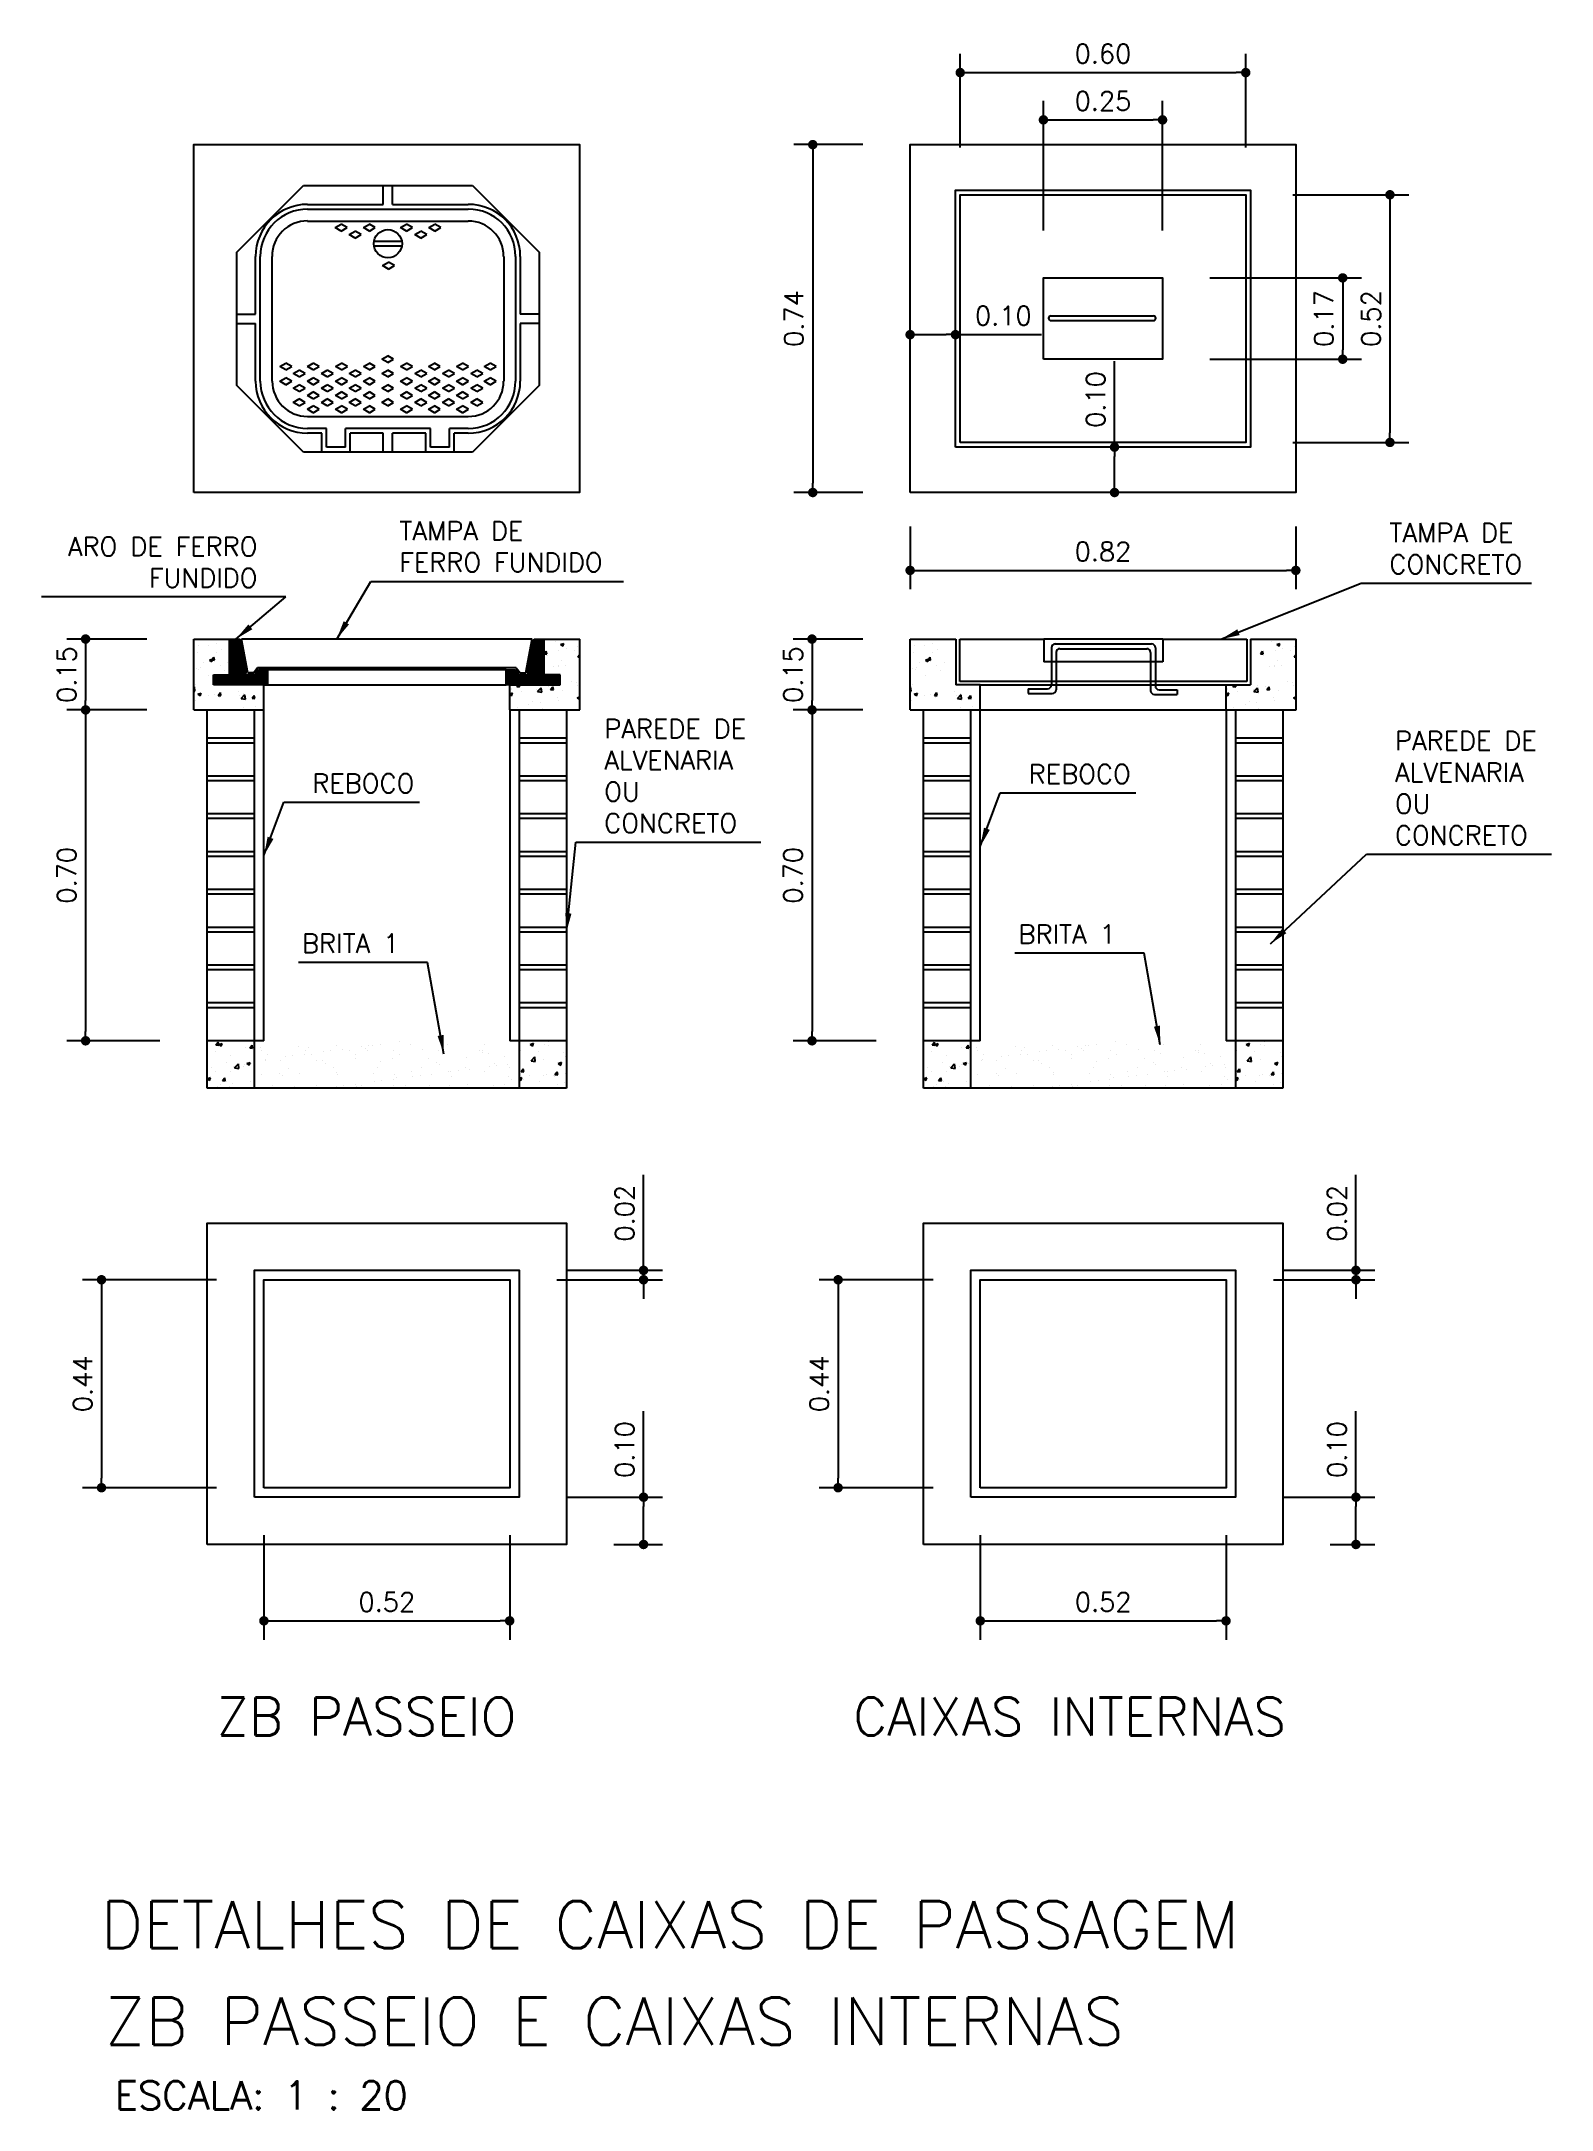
# Model space of a CAD drawing. Extents: x 0.8 to 8.8, y -11.2 to -0.2.
import ezdxf

# ---------------------------------------------------------------- set-up
doc = ezdxf.new("R2010")
doc.units = 0
doc.header["$LTSCALE"] = 0.5
doc.header["$MEASUREMENT"] = 0
doc.layers.get('0').update_dxf_attribs({"linetype": 'CONTINUOUS'})
doc.layers.get('DEFPOINTS').update_dxf_attribs({"linetype": 'CONTINUOUS'})
doc.layers.add('DETALHES', color=4, linetype='CONTINUOUS')
doc.styles.add('ROMANS', font='romans')
doc.dimstyles.new('LINEAR', dxfattribs={"dimtxt": 0.1, "dimasz": 0.05, "dimexe": 0.1, "dimexo": 0.25, "dimgap": 0.05, "dimtad": 1, "dimlfac": 0.4, "dimzin": 1, "dimtxsty": 'ROMANS', "dimblk": 'DOT', "dimblk1": 'DOT', "dimblk2": 'DOT', "dimsah": 1, "dimcen": 0, "dimdle": 5, "dimclrd": 1, "dimclre": 1, "dimclrt": 3, "dimazin": 3, "dimtfac": 1, "dimtdec": 4, "dimtmove": 0, "dimatfit": 3, "dimtolj": 1, "dimtzin": 1})
doc.dimstyles.new('TEXTO', dxfattribs={"dimtxt": 0.1, "dimasz": 0.1, "dimexe": 0.1, "dimexo": 0.25, "dimgap": 0.05, "dimtad": 1, "dimlfac": 0.4, "dimzin": 1, "dimtxsty": 'ROMANS', "dimblk": 'DOT', "dimcen": 0, "dimdle": 5, "dimclrd": 1, "dimclre": 1, "dimclrt": 3, "dimazin": 3, "dimtfac": 1, "dimtdec": 4, "dimtmove": 0, "dimatfit": 3, "dimtolj": 1, "dimtzin": 1})

msp = doc.modelspace()

# ---------------------------------------------------------------- texts
at = {"layer": 'DETALHES', "color": 4, "style": 'ROMANS'}
for s, height, p in [('ZB PASSEIO', 0.2, (1.734, -9.173)), ('CAIXAS INTERNAS', 0.2, (5.101, -9.173)), ('ESCALA: 1 : 20', 0.15, (1.196, -11.152))]:
    msp.add_text(s, height=height, dxfattribs=at).set_placement(p)
at = {"layer": 'DETALHES', "color": 6, "style": 'ROMANS'}
for s, p in [('DETALHES DE CAIXAS DE PASSAGEM', (1.121, -10.299)), ('ZB PASSEIO E CAIXAS INTERNAS', (1.143, -10.81))]:
    msp.add_text(s, height=0.25, dxfattribs=at).set_placement(p)
at = {"layer": 'DETALHES', "color": 3, "char_height": 0.1, "style": 'ROMANS'}
for s, insert, attachment_point in [('\\A1;ARO DE FERRO\\PFUNDIDO', (1.95, -2.968), 6), ('\\A1;TAMPA DE \\PFERRO FUNDIDO', (2.7, -2.885), 4), ('\\A1;TAMPA DE \\PCONCRETO', (7.937, -2.895), 4), ('\\A1;PAREDE DE \\PALVENARIA \\POU \\PCONCRETO', (3.784, -4.098), 4), ('\\A1;PAREDE DE \\PALVENARIA \\POU \\PCONCRETO', (7.966, -4.162), 4), ('\\A1;REBOCO', (6.029, -4.088), 4), ('\\A1;REBOCO', (2.24, -4.137), 4), ('\\A1;BRITA 1', (6.489, -4.935), 6), ('\\A1;BRITA 1', (2.7, -4.984), 6)]:
    msp.add_mtext(s, dxfattribs=dict(at, insert=insert, attachment_point=attachment_point))

# ---------------------------------------------------------------- blocks, each defined once
blk = doc.blocks.new('*X1')
at = {"color": 0}
for p, q in [((1235.3697, 1539.0651), (1235.3697, 1539.0651)), ((1235.4483, 1539.0661), (1235.4483, 1539.0661)), ((1235.5177, 1539.0661), (1235.5177, 1539.0661)), ((1235.525, 1539.0657), (1235.525, 1539.0657)), ((1235.5421, 1539.0693), (1235.5421, 1539.0693)), ((1235.5829, 1539.0747), (1235.5829, 1539.0747)), ((1235.606, 1539.0686), (1235.606, 1539.0686)), ((1235.6846, 1539.0696), (1235.6846, 1539.0696)), ((1235.7613, 1539.0692), (1235.7613, 1539.0692)), ((1235.2887, 1539.0621), (1235.2887, 1539.0621)), ((1235.2903, 1539.0559), (1235.2903, 1539.0559)), ((1235.2996, 1539.0353), (1235.2996, 1539.0353)), ((1235.2999, 1539.0374), (1235.2999, 1539.0374)), ((1235.3029, 1539.0478), (1235.3029, 1539.0478)), ((1235.3311, 1539.0354), (1235.3311, 1539.0354)), ((1235.3406, 1539.0428), (1235.3406, 1539.0428)), ((1235.3562, 1539.0449), (1235.3562, 1539.0449)), ((1235.3806, 1539.0481), (1235.3806, 1539.0481)), ((1235.3837, 1539.0561), (1235.3837, 1539.0561)), ((1235.3898, 1539.0616), (1235.3898, 1539.0616)), ((1235.3963, 1539.048), (1235.3963, 1539.048)), ((1235.4078, 1539.035), (1235.4078, 1539.035)), ((1235.4196, 1539.0343), (1235.4196, 1539.0343)), ((1235.4214, 1539.0534), (1235.4214, 1539.0534)), ((1235.4251, 1539.0292), (1235.4251, 1539.0292)), ((1235.437, 1539.0555), (1235.437, 1539.0555)), ((1235.4614, 1539.0587), (1235.4614, 1539.0587)), ((1235.4771, 1539.0562), (1235.4771, 1539.0562)), ((1235.4888, 1539.0379), (1235.4888, 1539.0379)), ((1235.4898, 1539.0482), (1235.4898, 1539.0482)), ((1235.5021, 1539.0641), (1235.5021, 1539.0641)), ((1235.5098, 1539.0606), (1235.5098, 1539.0606)), ((1235.5153, 1539.0555), (1235.5153, 1539.0555)), ((1235.5414, 1539.0316), (1235.5414, 1539.0316)), ((1235.5674, 1539.0389), (1235.5674, 1539.0389)), ((1235.5705, 1539.0564), (1235.5705, 1539.0564)), ((1235.5832, 1539.0483), (1235.5832, 1539.0483)), ((1235.6316, 1539.0579), (1235.6316, 1539.0579)), ((1235.6441, 1539.0386), (1235.6441, 1539.0386)), ((1235.6615, 1539.0306), (1235.6615, 1539.0306)), ((1235.664, 1539.0566), (1235.664, 1539.0566)), ((1235.667, 1539.0255), (1235.667, 1539.0255)), ((1235.6766, 1539.0485), (1235.6766, 1539.0485)), ((1235.7251, 1539.0415), (1235.7251, 1539.0415)), ((1235.7517, 1539.0569), (1235.7517, 1539.0569)), ((1235.7572, 1539.0518), (1235.7572, 1539.0518)), ((1235.7574, 1539.0567), (1235.7574, 1539.0567)), ((1235.77, 1539.0487), (1235.77, 1539.0487)), ((1235.772, 1539.0219), (1235.772, 1539.0219)), ((1235.7833, 1539.0279), (1235.7833, 1539.0279)), ((1235.7877, 1539.024), (1235.7877, 1539.024)), ((1235.8037, 1539.0425), (1235.8037, 1539.0425)), ((1235.812, 1539.0272), (1235.812, 1539.0272)), ((1235.2906, 1539.0043), (1235.2906, 1539.0043)), ((1235.3145, 1538.9808), (1235.3145, 1538.9808)), ((1235.3294, 1539.0079), (1235.3294, 1539.0079)), ((1235.333, 1538.9776), (1235.333, 1538.9776)), ((1235.335, 1539.0029), (1235.335, 1539.0029)), ((1235.3485, 1539.0188), (1235.3485, 1539.0188)), ((1235.3611, 1538.979), (1235.3611, 1538.979)), ((1235.3716, 1539.0073), (1235.3716, 1539.0073)), ((1235.4079, 1538.9809), (1235.4079, 1538.9809)), ((1235.4097, 1538.9772), (1235.4097, 1538.9772)), ((1235.4419, 1539.019), (1235.4419, 1539.019)), ((1235.449, 1538.9794), (1235.449, 1538.9794)), ((1235.4502, 1539.0083), (1235.4502, 1539.0083)), ((1235.4512, 1539.0053), (1235.4512, 1539.0053)), ((1235.4646, 1538.9814), (1235.4646, 1538.9814)), ((1235.4811, 1538.9779), (1235.4811, 1538.9779)), ((1235.489, 1538.9847), (1235.489, 1538.9847)), ((1235.4907, 1538.9801), (1235.4907, 1538.9801)), ((1235.5013, 1538.9811), (1235.5013, 1538.9811)), ((1235.5269, 1539.0079), (1235.5269, 1539.0079)), ((1235.5298, 1538.99), (1235.5298, 1538.99)), ((1235.5353, 1539.0191), (1235.5353, 1539.0191)), ((1235.5454, 1538.9921), (1235.5454, 1538.9921)), ((1235.5693, 1538.9811), (1235.5693, 1538.9811)), ((1235.5698, 1538.9953), (1235.5698, 1538.9953)), ((1235.5713, 1539.0043), (1235.5713, 1539.0043)), ((1235.5768, 1538.9992), (1235.5768, 1538.9992)), ((1235.5948, 1538.9813), (1235.5948, 1538.9813)), ((1235.6079, 1539.0108), (1235.6079, 1539.0108)), ((1235.6105, 1539.0007), (1235.6105, 1539.0007)), ((1235.6261, 1539.0027), (1235.6261, 1539.0027)), ((1235.6287, 1539.0193), (1235.6287, 1539.0193)), ((1235.646, 1538.9808), (1235.646, 1538.9808)), ((1235.6505, 1539.0059), (1235.6505, 1539.0059)), ((1235.6865, 1539.0118), (1235.6865, 1539.0118)), ((1235.6882, 1538.9814), (1235.6882, 1538.9814)), ((1235.6913, 1539.0113), (1235.6913, 1539.0113)), ((1235.6931, 1539.0016), (1235.6931, 1539.0016)), ((1235.7069, 1539.0133), (1235.7069, 1539.0133)), ((1235.7222, 1539.0195), (1235.7222, 1539.0195)), ((1235.727, 1538.9837), (1235.727, 1538.9837)), ((1235.7313, 1539.0166), (1235.7313, 1539.0166)), ((1235.7632, 1539.0114), (1235.7632, 1539.0114)), ((1235.7816, 1538.9816), (1235.7816, 1538.9816)), ((1235.8055, 1538.9847), (1235.8055, 1538.9847)), ((1235.8131, 1539.0006), (1235.8131, 1539.0006)), ((1235.8156, 1539.0197), (1235.8156, 1539.0197)), ((1235.8187, 1538.9955), (1235.8187, 1538.9955))]:
    blk.add_line(p, q, dxfattribs=at)
blk = doc.blocks.new('*X0')
at = {"color": 0}
for p, q in [((1235.1544, 1539.8969), (1235.1544, 1539.8969)), ((1235.1566, 1539.9122), (1235.1566, 1539.9122)), ((1235.1775, 1539.9129), (1235.1775, 1539.9129)), ((1235.1945, 1539.9172), (1235.1945, 1539.9172)), ((1235.1953, 1539.8987), (1235.1953, 1539.8987)), ((1235.2049, 1539.9033), (1235.2049, 1539.9033)), ((1235.8887, 1539.8955), (1235.8931, 1539.9007)), ((1235.8943, 1539.8944), (1235.8931, 1539.9007)), ((1235.9124, 1539.9209), (1235.9124, 1539.9209)), ((1235.9197, 1539.9018), (1235.9197, 1539.9018)), ((1235.9231, 1539.9145), (1235.9301, 1539.9172)), ((1235.9231, 1539.9145), (1235.9281, 1539.9111)), ((1235.9281, 1539.9111), (1235.9301, 1539.9171)), ((1235.9351, 1539.9068), (1235.9351, 1539.9068)), ((1235.9532, 1539.9022), (1235.9532, 1539.9022)), ((1235.9601, 1539.9101), (1235.9601, 1539.9101)), ((1235.1532, 1539.8636), (1235.1532, 1539.8636)), ((1235.158, 1539.8618), (1235.158, 1539.8618)), ((1235.1609, 1539.8668), (1235.1609, 1539.8668)), ((1235.1682, 1539.8778), (1235.1682, 1539.8778)), ((1235.1802, 1539.882), (1235.1872, 1539.8847)), ((1235.1802, 1539.882), (1235.1852, 1539.8787)), ((1235.1849, 1539.8825), (1235.1897, 1539.8883)), ((1235.1849, 1539.8825), (1235.1909, 1539.882)), ((1235.1852, 1539.8786), (1235.1872, 1539.8846)), ((1235.1909, 1539.8819), (1235.1897, 1539.8882)), ((1235.2037, 1539.87), (1235.2037, 1539.87)), ((1235.2114, 1539.8595), (1235.2114, 1539.8595)), ((1235.2193, 1539.8768), (1235.2193, 1539.8768)), ((1235.8887, 1539.8949), (1235.8942, 1539.8945)), ((1235.8948, 1539.8922), (1235.8948, 1539.8922)), ((1235.9088, 1539.8673), (1235.9088, 1539.8673)), ((1235.9185, 1539.8685), (1235.9185, 1539.8685)), ((1235.9188, 1539.8703), (1235.9188, 1539.8703)), ((1235.9248, 1539.8813), (1235.9248, 1539.8813)), ((1235.9338, 1539.8706), (1235.9338, 1539.8706)), ((1235.96, 1539.8887), (1235.9642, 1539.8937)), ((1235.96, 1539.8887), (1235.9642, 1539.8883)), ((1235.1475, 1539.8241), (1235.1487, 1539.8253)), ((1235.1475, 1539.8162), (1235.1498, 1539.8158)), ((1235.1498, 1539.8158), (1235.1487, 1539.8253)), ((1235.1519, 1539.8303), (1235.1519, 1539.8303)), ((1235.1559, 1539.8095), (1235.1629, 1539.8122)), ((1235.1559, 1539.8095), (1235.1608, 1539.8061)), ((1235.1608, 1539.8061), (1235.1629, 1539.8121)), ((1235.1791, 1539.8483), (1235.1791, 1539.8483)), ((1235.1915, 1539.8087), (1235.1915, 1539.8087)), ((1235.1988, 1539.8073), (1235.2036, 1539.813)), ((1235.2048, 1539.8067), (1235.2036, 1539.813)), ((1235.2038, 1539.8105), (1235.2038, 1539.8105)), ((1235.2416, 1539.8155), (1235.2416, 1539.8155)), ((1235.2476, 1539.8006), (1235.2554, 1539.8088)), ((1235.2532, 1539.8109), (1235.2532, 1539.8109)), ((1235.2565, 1539.7992), (1235.2554, 1539.8087)), ((1235.8159, 1539.8101), (1235.8217, 1539.8124)), ((1235.8159, 1539.809), (1235.8197, 1539.8064)), ((1235.8193, 1539.8196), (1235.8193, 1539.8196)), ((1235.8197, 1539.8213), (1235.8197, 1539.8213)), ((1235.8197, 1539.8063), (1235.8217, 1539.8123)), ((1235.8304, 1539.826), (1235.8333, 1539.8294)), ((1235.8304, 1539.826), (1235.8364, 1539.8255)), ((1235.8364, 1539.8255), (1235.8357, 1539.8294)), ((1235.8403, 1539.8152), (1235.8403, 1539.8152)), ((1235.8659, 1539.8281), (1235.8659, 1539.8281)), ((1235.873, 1539.819), (1235.873, 1539.819)), ((1235.8747, 1539.8153), (1235.8825, 1539.8234)), ((1235.8747, 1539.8153), (1235.8836, 1539.8139)), ((1235.8825, 1539.8279), (1235.8825, 1539.8279)), ((1235.8836, 1539.8139), (1235.8825, 1539.8234)), ((1235.8987, 1539.8253), (1235.8987, 1539.8253)), ((1235.9021, 1539.8198), (1235.907, 1539.8255)), ((1235.9021, 1539.8198), (1235.9081, 1539.8192)), ((1235.9081, 1539.8192), (1235.907, 1539.8255)), ((1235.9264, 1539.8168), (1235.9264, 1539.8168)), ((1235.9454, 1539.8362), (1235.9454, 1539.8362)), ((1235.957, 1539.8353), (1235.957, 1539.8353)), ((1235.9587, 1539.8279), (1235.9587, 1539.8279)), ((1235.1507, 1539.797), (1235.1507, 1539.797)), ((1235.1787, 1539.8072), (1235.1787, 1539.8072)), ((1235.1988, 1539.8073), (1235.2047, 1539.8068)), ((1235.2012, 1539.8035), (1235.2012, 1539.8035)), ((1235.2449, 1539.8064), (1235.2449, 1539.8064)), ((1235.2476, 1539.8006), (1235.2565, 1539.7993)), ((1235.252, 1539.7777), (1235.252, 1539.7777)), ((1235.2533, 1539.7821), (1235.2533, 1539.7821)), ((1235.2705, 1539.801), (1235.2753, 1539.8068)), ((1235.2705, 1539.801), (1235.2765, 1539.8005)), ((1235.2765, 1539.8004), (1235.2753, 1539.8067)), ((1235.2785, 1539.7843), (1235.2785, 1539.7843)), ((1235.8321, 1539.7816), (1235.8321, 1539.7816)), ((1235.8562, 1539.7884), (1235.8562, 1539.7884)), ((1235.8647, 1539.7948), (1235.8647, 1539.7948)), ((1235.8812, 1539.7917), (1235.8812, 1539.7917)), ((1235.8854, 1539.7794), (1235.8854, 1539.7794)), ((1235.916, 1539.8019), (1235.916, 1539.8019)), ((1235.9191, 1539.7967), (1235.9191, 1539.7967)), ((1235.9388, 1539.7771), (1235.9388, 1539.7771)), ((1235.9584, 1539.8017), (1235.9642, 1539.8039)), ((1235.9584, 1539.8017), (1235.9634, 1539.7984)), ((1235.9634, 1539.7983), (1235.9642, 1539.8005)), ((1235.1941, 1539.0677), (1235.1989, 1539.0734)), ((1235.1941, 1539.0677), (1235.2, 1539.0671)), ((1235.1974, 1539.072), (1235.1974, 1539.072)), ((1235.2, 1539.0671), (1235.1989, 1539.0733)), ((1235.2, 1539.0683), (1235.207, 1539.071)), ((1235.2, 1539.0683), (1235.2049, 1539.065)), ((1235.205, 1539.0649), (1235.207, 1539.071)), ((1235.2658, 1539.0614), (1235.2706, 1539.0671)), ((1235.2718, 1539.0608), (1235.2706, 1539.0671)), ((1235.8588, 1539.0685), (1235.8658, 1539.0712)), ((1235.8588, 1539.0685), (1235.8638, 1539.0652)), ((1235.8593, 1539.0693), (1235.8593, 1539.0693)), ((1235.8638, 1539.0651), (1235.8659, 1539.0712)), ((1235.8893, 1539.0695), (1235.8893, 1539.0695)), ((1235.8969, 1539.0655), (1235.8969, 1539.0655)), ((1235.8972, 1539.0743), (1235.8972, 1539.0743)), ((1235.1934, 1539.0536), (1235.1934, 1539.0536)), ((1235.2167, 1539.0305), (1235.2167, 1539.0305)), ((1235.2252, 1539.0453), (1235.2252, 1539.0453)), ((1235.2303, 1539.0225), (1235.2303, 1539.0225)), ((1235.2337, 1539.0195), (1235.2415, 1539.0276)), ((1235.2426, 1539.018), (1235.2415, 1539.0275)), ((1235.2516, 1539.0223), (1235.2516, 1539.0223)), ((1235.2553, 1539.0258), (1235.2553, 1539.0258)), ((1235.2566, 1539.0619), (1235.2566, 1539.0619)), ((1235.2597, 1539.0281), (1235.2667, 1539.0308)), ((1235.2597, 1539.0281), (1235.2646, 1539.0247)), ((1235.2646, 1539.0247), (1235.2667, 1539.0307)), ((1235.2658, 1539.0614), (1235.2718, 1539.0609)), ((1235.2701, 1539.0283), (1235.2701, 1539.0283)), ((1235.8367, 1539.0292), (1235.8367, 1539.0292)), ((1235.8379, 1539.0625), (1235.8379, 1539.0625)), ((1235.8386, 1539.0555), (1235.8386, 1539.0555)), ((1235.8608, 1539.0341), (1235.8686, 1539.0422)), ((1235.8608, 1539.0341), (1235.8697, 1539.0327)), ((1235.8697, 1539.0327), (1235.8686, 1539.0422)), ((1235.8709, 1539.0348), (1235.8709, 1539.0348)), ((1235.8768, 1539.0546), (1235.8768, 1539.0546)), ((1235.8881, 1539.0362), (1235.8881, 1539.0362)), ((1235.9185, 1539.0283), (1235.9255, 1539.031)), ((1235.9185, 1539.0283), (1235.9235, 1539.0249)), ((1235.9235, 1539.0249), (1235.9255, 1539.0309)), ((1235.9302, 1539.0523), (1235.9302, 1539.0523)), ((1235.934, 1539.0432), (1235.934, 1539.0432)), ((1235.1759, 1538.9959), (1235.1826, 1538.9985)), ((1235.1759, 1538.9957), (1235.1806, 1538.9925)), ((1235.1806, 1538.9924), (1235.1827, 1538.9984)), ((1235.1844, 1539.0194), (1235.1844, 1539.0194)), ((1235.1932, 1539.0123), (1235.1932, 1539.0123)), ((1235.1968, 1538.9797), (1235.1968, 1538.9797)), ((1235.204, 1538.983), (1235.204, 1538.983)), ((1235.2079, 1538.9924), (1235.2128, 1538.9982)), ((1235.2079, 1538.9924), (1235.2139, 1538.9919)), ((1235.2139, 1538.9919), (1235.2128, 1538.9981)), ((1235.2172, 1538.9904), (1235.2172, 1538.9904)), ((1235.2228, 1538.9787), (1235.2228, 1538.9787)), ((1235.224, 1539.012), (1235.224, 1539.012)), ((1235.229, 1538.9863), (1235.229, 1538.9863)), ((1235.2337, 1539.0195), (1235.2426, 1539.0181)), ((1235.2378, 1539.0171), (1235.2378, 1539.0171)), ((1235.2502, 1538.9774), (1235.2502, 1538.9774)), ((1235.2669, 1538.9913), (1235.2669, 1538.9913)), ((1235.2741, 1538.9858), (1235.2741, 1538.9858)), ((1235.2753, 1539.019), (1235.2753, 1539.019)), ((1235.2755, 1539.0004), (1235.2755, 1539.0004)), ((1235.8359, 1538.9965), (1235.8415, 1538.9987)), ((1235.8359, 1538.9951), (1235.8395, 1538.9927)), ((1235.8395, 1538.9926), (1235.8415, 1538.9987)), ((1235.8396, 1539.0112), (1235.8444, 1539.0169)), ((1235.8396, 1539.0112), (1235.8456, 1539.0107)), ((1235.8456, 1539.0106), (1235.8444, 1539.0169)), ((1235.8446, 1538.9954), (1235.8446, 1538.9954)), ((1235.8573, 1539.0035), (1235.8573, 1539.0035)), ((1235.8784, 1538.99), (1235.8784, 1538.99)), ((1235.8869, 1539.0029), (1235.8869, 1539.0029)), ((1235.8928, 1539.0058), (1235.8928, 1539.0058)), ((1235.9077, 1539.0037), (1235.9077, 1539.0037)), ((1235.9107, 1539.0012), (1235.9107, 1539.0012)), ((1235.9113, 1539.0049), (1235.9161, 1539.0106)), ((1235.9113, 1539.0049), (1235.9173, 1539.0044)), ((1235.9173, 1539.0043), (1235.9162, 1539.0106)), ((1235.9167, 1538.9839), (1235.9167, 1538.9839)), ((1235.9318, 1538.9878), (1235.9318, 1538.9878)), ((1235.9328, 1539.007), (1235.9328, 1539.007))]:
    blk.add_line(p, q, dxfattribs=at)
blk = doc.blocks.new('_DOT')
at = {"color": 0, "linetype": 'BYBLOCK'}
blk.add_line((-0.5, 0), (-1, 0), dxfattribs=at)
at = {"color": 0, "linetype": 'BYBLOCK', "const_width": 0.5}
blk.add_lwpolyline([(-0.25, 0, 1), (0.25, 0, 1)], format="xyb", close=True, dxfattribs=at)
blk = doc.blocks.new('*D16')
at = {"color": 1, "linetype": 'BYBLOCK'}
for p, q in [((5.773, -8.113), (5.773, -8.667)), ((7.073, -8.113), (7.073, -8.667)), ((5.823, -8.567), (7.023, -8.567))]:
    blk.add_line(p, q, dxfattribs=at)
at = {"layer": 'DEFPOINTS', "color": 0, "linetype": 'BYBLOCK'}
for p in [(5.773, -7.863), (7.073, -7.863), (7.073, -8.567)]:
    blk.add_point(p, dxfattribs=at)
at = {"color": 1, "linetype": 'BYBLOCK', "xscale": 0.05, "yscale": 0.05, "zscale": 0.05, "rotation": 180}
blk.add_blockref('_DOT', (5.773, -8.567), dxfattribs=at)
at = {"color": 1, "linetype": 'BYBLOCK', "xscale": 0.05, "yscale": 0.05, "zscale": 0.05}
blk.add_blockref('_DOT', (7.073, -8.567), dxfattribs=at)
at = {"color": 3, "linetype": 'BYBLOCK', "insert": (6.423, -8.467), "char_height": 0.1, "attachment_point": 5, "style": 'ROMANS'}
blk.add_mtext('\\A1;0.52', dxfattribs=at)
blk = doc.blocks.new('*D11')
at = {"color": 1, "linetype": 'BYBLOCK'}
for p, q in [((5.402, -2.779), (5.402, -3.111)), ((7.442, -2.779), (7.442, -3.111)), ((5.452, -3.011), (7.392, -3.011))]:
    blk.add_line(p, q, dxfattribs=at)
at = {"layer": 'DEFPOINTS', "color": 0, "linetype": 'BYBLOCK'}
for p in [(5.402, -2.529), (7.442, -2.529), (7.442, -3.011)]:
    blk.add_point(p, dxfattribs=at)
at = {"color": 1, "linetype": 'BYBLOCK', "xscale": 0.05, "yscale": 0.05, "zscale": 0.05, "rotation": 180}
blk.add_blockref('_DOT', (5.402, -3.011), dxfattribs=at)
at = {"color": 1, "linetype": 'BYBLOCK', "xscale": 0.05, "yscale": 0.05, "zscale": 0.05}
blk.add_blockref('_DOT', (7.442, -3.011), dxfattribs=at)
at = {"color": 3, "linetype": 'BYBLOCK', "insert": (6.422, -2.911), "char_height": 0.1, "attachment_point": 5, "style": 'ROMANS'}
blk.add_mtext('\\A1;0.82', dxfattribs=at)
blk = doc.blocks.new('*D5')
at = {"color": 1, "linetype": 'BYBLOCK'}
for p, q in [((5.667, -0.774), (5.667, -0.278)), ((7.177, -0.774), (7.177, -0.278)), ((5.717, -0.378), (7.127, -0.378))]:
    blk.add_line(p, q, dxfattribs=at)
at = {"layer": 'DEFPOINTS', "color": 0, "linetype": 'BYBLOCK'}
for p in [(7.177, -0.378), (5.667, -1.024), (7.177, -1.024)]:
    blk.add_point(p, dxfattribs=at)
at = {"color": 1, "linetype": 'BYBLOCK', "xscale": 0.05, "yscale": 0.05, "zscale": 0.05, "rotation": 180}
blk.add_blockref('_DOT', (5.667, -0.378), dxfattribs=at)
at = {"color": 1, "linetype": 'BYBLOCK', "xscale": 0.05, "yscale": 0.05, "zscale": 0.05}
blk.add_blockref('_DOT', (7.177, -0.378), dxfattribs=at)
at = {"color": 3, "linetype": 'BYBLOCK', "insert": (6.422, -0.278), "char_height": 0.1, "attachment_point": 5, "style": 'ROMANS'}
blk.add_mtext('\\A1;0.60', dxfattribs=at)
blk = doc.blocks.new('*D7')
at = {"color": 1, "linetype": 'BYBLOCK'}
for p, q in [((5.402, -2.349), (5.402, -1.664)), ((5.642, -2.109), (5.642, -1.664)), ((5.452, -1.764), (5.592, -1.764)), ((5.642, -1.764), (6.097, -1.764))]:
    blk.add_line(p, q, dxfattribs=at)
at = {"layer": 'DEFPOINTS', "color": 0, "linetype": 'BYBLOCK'}
for p in [(5.642, -1.764), (5.642, -2.359), (5.402, -2.599)]:
    blk.add_point(p, dxfattribs=at)
at = {"color": 1, "linetype": 'BYBLOCK', "xscale": 0.05, "yscale": 0.05, "zscale": 0.05, "rotation": 180}
blk.add_blockref('_DOT', (5.402, -1.764), dxfattribs=at)
at = {"color": 1, "linetype": 'BYBLOCK', "xscale": 0.05, "yscale": 0.05, "zscale": 0.05}
blk.add_blockref('_DOT', (5.642, -1.764), dxfattribs=at)
at = {"color": 3, "linetype": 'BYBLOCK', "insert": (5.895, -1.664), "char_height": 0.1, "attachment_point": 5, "style": 'ROMANS'}
blk.add_mtext('\\A1;0.10', dxfattribs=at)
blk = doc.blocks.new('*D21')
at = {"color": 1, "linetype": 'BYBLOCK'}
for p, q in [((1.734, -6.763), (1.025, -6.763)), ((1.125, -6.813), (1.125, -7.813)), ((1.734, -7.863), (1.025, -7.863))]:
    blk.add_line(p, q, dxfattribs=at)
at = {"layer": 'DEFPOINTS', "color": 0, "linetype": 'BYBLOCK'}
for p in [(1.984, -6.763), (1.125, -7.863), (1.984, -7.863)]:
    blk.add_point(p, dxfattribs=at)
at = {"color": 1, "linetype": 'BYBLOCK', "xscale": 0.05, "yscale": 0.05, "zscale": 0.05}
for p, rotation in [((1.125, -6.763), 90), ((1.125, -7.863), 270)]:
    blk.add_blockref('_DOT', p, dxfattribs=dict(at, rotation=rotation))
at = {"color": 3, "linetype": 'BYBLOCK', "insert": (1.025, -7.313), "char_height": 0.1, "attachment_point": 5, "rotation": 90, "style": 'ROMANS'}
blk.add_mtext('\\A1;0.44', dxfattribs=at)
blk = doc.blocks.new('*D15')
at = {"color": 1, "linetype": 'BYBLOCK'}
for p, q in [((5.523, -6.763), (4.921, -6.763)), ((5.021, -6.813), (5.021, -7.813)), ((5.523, -7.863), (4.921, -7.863))]:
    blk.add_line(p, q, dxfattribs=at)
at = {"layer": 'DEFPOINTS', "color": 0, "linetype": 'BYBLOCK'}
for p in [(5.773, -6.763), (5.021, -7.863), (5.773, -7.863)]:
    blk.add_point(p, dxfattribs=at)
at = {"color": 1, "linetype": 'BYBLOCK', "xscale": 0.05, "yscale": 0.05, "zscale": 0.05}
for p, rotation in [((5.021, -6.763), 90), ((5.021, -7.863), 270)]:
    blk.add_blockref('_DOT', p, dxfattribs=dict(at, rotation=rotation))
at = {"color": 3, "linetype": 'BYBLOCK', "insert": (4.921, -7.313), "char_height": 0.1, "attachment_point": 5, "rotation": 90, "style": 'ROMANS'}
blk.add_mtext('\\A1;0.44', dxfattribs=at)
blk = doc.blocks.new('*D20')
at = {"color": 1, "linetype": 'BYBLOCK'}
for p, q in [((1.984, -8.113), (1.984, -8.667)), ((3.284, -8.113), (3.284, -8.667)), ((2.034, -8.567), (3.234, -8.567))]:
    blk.add_line(p, q, dxfattribs=at)
at = {"layer": 'DEFPOINTS', "color": 0, "linetype": 'BYBLOCK'}
for p in [(1.984, -7.863), (3.284, -7.863), (3.284, -8.567)]:
    blk.add_point(p, dxfattribs=at)
at = {"color": 1, "linetype": 'BYBLOCK', "xscale": 0.05, "yscale": 0.05, "zscale": 0.05, "rotation": 180}
blk.add_blockref('_DOT', (1.984, -8.567), dxfattribs=at)
at = {"color": 1, "linetype": 'BYBLOCK', "xscale": 0.05, "yscale": 0.05, "zscale": 0.05}
blk.add_blockref('_DOT', (3.284, -8.567), dxfattribs=at)
at = {"color": 3, "linetype": 'BYBLOCK', "insert": (2.634, -8.467), "char_height": 0.1, "attachment_point": 5, "style": 'ROMANS'}
blk.add_mtext('\\A1;0.52', dxfattribs=at)
blk = doc.blocks.new('*D18')
at = {"color": 1, "linetype": 'BYBLOCK'}
for p, q in [((3.992, -7.913), (3.992, -7.458)), ((3.584, -7.913), (4.092, -7.913)), ((3.992, -8.113), (3.992, -7.963)), ((3.834, -8.163), (4.092, -8.163))]:
    blk.add_line(p, q, dxfattribs=at)
at = {"layer": 'DEFPOINTS', "color": 0, "linetype": 'BYBLOCK'}
for p in [(3.334, -7.913), (3.992, -7.913), (3.584, -8.163)]:
    blk.add_point(p, dxfattribs=at)
at = {"color": 1, "linetype": 'BYBLOCK', "xscale": 0.05, "yscale": 0.05, "zscale": 0.05}
for p, rotation in [((3.992, -7.913), 90), ((3.992, -8.163), 270)]:
    blk.add_blockref('_DOT', p, dxfattribs=dict(at, rotation=rotation))
at = {"color": 3, "linetype": 'BYBLOCK', "insert": (3.892, -7.661), "char_height": 0.1, "attachment_point": 5, "rotation": 90, "style": 'ROMANS'}
blk.add_mtext('\\A1;0.10', dxfattribs=at)
blk = doc.blocks.new('*D22')
at = {"color": 1, "linetype": 'BYBLOCK'}
for p, q in [((1.364, -3.749), (0.941, -3.749)), ((1.041, -3.799), (1.041, -5.449)), ((1.434, -5.499), (0.941, -5.499))]:
    blk.add_line(p, q, dxfattribs=at)
at = {"layer": 'DEFPOINTS', "color": 0, "linetype": 'BYBLOCK'}
for p in [(1.614, -3.749), (1.041, -5.499), (1.684, -5.499)]:
    blk.add_point(p, dxfattribs=at)
at = {"color": 1, "linetype": 'BYBLOCK', "xscale": 0.05, "yscale": 0.05, "zscale": 0.05}
for p, rotation in [((1.041, -3.749), 90), ((1.041, -5.499), 270)]:
    blk.add_blockref('_DOT', p, dxfattribs=dict(at, rotation=rotation))
at = {"color": 3, "linetype": 'BYBLOCK', "insert": (0.941, -4.624), "char_height": 0.1, "attachment_point": 5, "rotation": 90, "style": 'ROMANS'}
blk.add_mtext('\\A1;0.70', dxfattribs=at)
blk = doc.blocks.new('*D23')
at = {"color": 1, "linetype": 'BYBLOCK'}
for p, q in [((1.364, -3.374), (0.941, -3.374)), ((1.041, -3.424), (1.041, -3.699)), ((1.364, -3.749), (0.941, -3.749))]:
    blk.add_line(p, q, dxfattribs=at)
at = {"layer": 'DEFPOINTS', "color": 0, "linetype": 'BYBLOCK'}
for p in [(1.614, -3.374), (1.041, -3.749), (1.614, -3.749)]:
    blk.add_point(p, dxfattribs=at)
at = {"color": 1, "linetype": 'BYBLOCK', "xscale": 0.05, "yscale": 0.05, "zscale": 0.05}
for p, rotation in [((1.041, -3.374), 90), ((1.041, -3.749), 270)]:
    blk.add_blockref('_DOT', p, dxfattribs=dict(at, rotation=rotation))
at = {"color": 3, "linetype": 'BYBLOCK', "insert": (0.941, -3.562), "char_height": 0.1, "attachment_point": 5, "rotation": 90, "style": 'ROMANS'}
blk.add_mtext('\\A1;0.15', dxfattribs=at)
blk = doc.blocks.new('*X2')
at = {"color": 0}
for p, q in [((1182.966, 1549.279), (1183.017, 1549.331)), ((1182.966, 1549.288), (1183.008, 1549.331)), ((1182.966, 1549.297), (1182.999, 1549.331)), ((1182.966, 1549.306), (1182.991, 1549.331)), ((1182.966, 1549.315), (1182.982, 1549.331)), ((1182.966, 1549.324), (1182.973, 1549.331)), ((1182.966, 1549.271), (1183.02, 1549.325)), ((1182.966, 1549.262), (1183.022, 1549.318)), ((1182.966, 1549.253), (1183.023, 1549.31)), ((1182.966, 1549.244), (1183.025, 1549.303)), ((1182.966, 1549.235), (1183.026, 1549.295)), ((1182.966, 1549.226), (1183.027, 1549.288)), ((1182.966, 1549.218), (1183.029, 1549.28)), ((1182.966, 1549.209), (1183.03, 1549.273)), ((1182.966, 1549.2), (1183.032, 1549.265)), ((1182.917, 1549.088), (1183.041, 1549.213)), ((1182.925, 1549.088), (1183.043, 1549.206)), ((1182.934, 1549.088), (1183.044, 1549.198)), ((1182.943, 1549.088), (1183.045, 1549.191)), ((1182.952, 1549.088), (1183.047, 1549.183)), ((1182.961, 1549.088), (1183.048, 1549.176)), ((1182.966, 1549.191), (1183.033, 1549.258)), ((1182.966, 1549.182), (1183.034, 1549.25)), ((1182.966, 1549.173), (1183.036, 1549.243)), ((1182.966, 1549.165), (1183.037, 1549.236)), ((1182.966, 1549.156), (1183.039, 1549.228)), ((1182.966, 1549.147), (1183.04, 1549.221)), ((1182.97, 1549.088), (1183.05, 1549.169)), ((1182.978, 1549.088), (1183.051, 1549.161)), ((1182.987, 1549.088), (1183.052, 1549.154)), ((1183.049, 1549.088), (1183.129, 1549.168)), ((1183.058, 1549.088), (1183.138, 1549.168)), ((1183.067, 1549.088), (1183.146, 1549.168)), ((1183.076, 1549.088), (1183.155, 1549.168)), ((1183.084, 1549.088), (1183.164, 1549.168)), ((1183.093, 1549.088), (1183.168, 1549.163)), ((1183.102, 1549.088), (1183.168, 1549.154)), ((1183.116, 1549.164), (1183.12, 1549.168)), ((1182.882, 1549.089), (1182.934, 1549.142)), ((1182.882, 1549.098), (1182.925, 1549.142)), ((1182.882, 1549.107), (1182.917, 1549.142)), ((1182.882, 1549.116), (1182.908, 1549.142)), ((1182.882, 1549.125), (1182.899, 1549.142)), ((1182.882, 1549.133), (1182.89, 1549.142)), ((1182.89, 1549.088), (1182.943, 1549.142)), ((1182.899, 1549.088), (1182.952, 1549.142)), ((1182.908, 1549.088), (1182.961, 1549.142)), ((1182.996, 1549.088), (1183.054, 1549.146)), ((1183.005, 1549.088), (1183.058, 1549.142)), ((1183.014, 1549.088), (1183.067, 1549.142)), ((1183.023, 1549.088), (1183.076, 1549.142)), ((1183.031, 1549.088), (1183.084, 1549.142)), ((1183.04, 1549.088), (1183.093, 1549.142)), ((1183.111, 1549.088), (1183.168, 1549.145)), ((1183.12, 1549.088), (1183.168, 1549.136)), ((1183.129, 1549.088), (1183.168, 1549.127)), ((1183.137, 1549.088), (1183.168, 1549.119)), ((1183.146, 1549.088), (1183.168, 1549.11)), ((1183.155, 1549.088), (1183.168, 1549.101)), ((1183.164, 1549.088), (1183.168, 1549.092))]:
    blk.add_line(p, q, dxfattribs=at)
blk = doc.blocks.new('*D13')
at = {"color": 1, "linetype": 'BYBLOCK'}
for p, q in [((5.152, -3.749), (4.783, -3.749)), ((4.883, -3.799), (4.883, -5.449)), ((5.223, -5.499), (4.783, -5.499))]:
    blk.add_line(p, q, dxfattribs=at)
at = {"layer": 'DEFPOINTS', "color": 0, "linetype": 'BYBLOCK'}
for p in [(5.402, -3.749), (4.883, -5.499), (5.473, -5.499)]:
    blk.add_point(p, dxfattribs=at)
at = {"color": 1, "linetype": 'BYBLOCK', "xscale": 0.05, "yscale": 0.05, "zscale": 0.05}
for p, rotation in [((4.883, -3.749), 90), ((4.883, -5.499), 270)]:
    blk.add_blockref('_DOT', p, dxfattribs=dict(at, rotation=rotation))
at = {"color": 3, "linetype": 'BYBLOCK', "insert": (4.783, -4.624), "char_height": 0.1, "attachment_point": 5, "rotation": 90, "style": 'ROMANS'}
blk.add_mtext('\\A1;0.70', dxfattribs=at)
blk = doc.blocks.new('*D19')
at = {"color": 1, "linetype": 'BYBLOCK'}
for p, q in [((3.992, -6.663), (3.992, -6.208)), ((3.534, -6.763), (4.092, -6.763)), ((3.584, -6.713), (4.092, -6.713)), ((3.992, -6.763), (3.992, -6.713)), ((3.992, -6.813), (3.992, -6.863))]:
    blk.add_line(p, q, dxfattribs=at)
at = {"layer": 'DEFPOINTS', "color": 0, "linetype": 'BYBLOCK'}
for p in [(3.284, -6.763), (3.334, -6.713), (3.992, -6.713)]:
    blk.add_point(p, dxfattribs=at)
at = {"color": 1, "linetype": 'BYBLOCK', "xscale": 0.05, "yscale": 0.05, "zscale": 0.05}
for p, rotation in [((3.992, -6.713), 270), ((3.992, -6.763), 90)]:
    blk.add_blockref('_DOT', p, dxfattribs=dict(at, rotation=rotation))
at = {"color": 3, "linetype": 'BYBLOCK', "insert": (3.892, -6.411), "char_height": 0.1, "attachment_point": 5, "rotation": 90, "style": 'ROMANS'}
blk.add_mtext('\\A1;0.02', dxfattribs=at)
blk = doc.blocks.new('*D12')
at = {"color": 1, "linetype": 'BYBLOCK'}
for p, q in [((5.152, -3.374), (4.783, -3.374)), ((4.883, -3.424), (4.883, -3.699)), ((5.152, -3.749), (4.783, -3.749))]:
    blk.add_line(p, q, dxfattribs=at)
at = {"layer": 'DEFPOINTS', "color": 0, "linetype": 'BYBLOCK'}
for p in [(5.402, -3.374), (4.883, -3.749), (5.402, -3.749)]:
    blk.add_point(p, dxfattribs=at)
at = {"color": 1, "linetype": 'BYBLOCK', "xscale": 0.05, "yscale": 0.05, "zscale": 0.05}
for p, rotation in [((4.883, -3.374), 90), ((4.883, -3.749), 270)]:
    blk.add_blockref('_DOT', p, dxfattribs=dict(at, rotation=rotation))
at = {"color": 3, "linetype": 'BYBLOCK', "insert": (4.783, -3.562), "char_height": 0.1, "attachment_point": 5, "rotation": 90, "style": 'ROMANS'}
blk.add_mtext('\\A1;0.15', dxfattribs=at)
blk = doc.blocks.new('*D17')
at = {"color": 1, "linetype": 'BYBLOCK'}
for p, q in [((7.76, -7.913), (7.76, -7.458)), ((7.373, -7.913), (7.86, -7.913)), ((7.76, -8.113), (7.76, -7.963)), ((7.623, -8.163), (7.86, -8.163))]:
    blk.add_line(p, q, dxfattribs=at)
at = {"layer": 'DEFPOINTS', "color": 0, "linetype": 'BYBLOCK'}
for p in [(7.123, -7.913), (7.76, -7.913), (7.373, -8.163)]:
    blk.add_point(p, dxfattribs=at)
at = {"color": 1, "linetype": 'BYBLOCK', "xscale": 0.05, "yscale": 0.05, "zscale": 0.05}
for p, rotation in [((7.76, -7.913), 90), ((7.76, -8.163), 270)]:
    blk.add_blockref('_DOT', p, dxfattribs=dict(at, rotation=rotation))
at = {"color": 3, "linetype": 'BYBLOCK', "insert": (7.66, -7.661), "char_height": 0.1, "attachment_point": 5, "rotation": 90, "style": 'ROMANS'}
blk.add_mtext('\\A1;0.10', dxfattribs=at)
blk = doc.blocks.new('*D10')
at = {"color": 1, "linetype": 'BYBLOCK'}
for p, q in [((7.427, -1.024), (8.04, -1.024)), ((7.94, -1.074), (7.94, -2.284)), ((7.427, -2.334), (8.04, -2.334))]:
    blk.add_line(p, q, dxfattribs=at)
at = {"layer": 'DEFPOINTS', "color": 0, "linetype": 'BYBLOCK'}
for p in [(7.177, -1.024), (7.177, -2.334), (7.94, -2.334)]:
    blk.add_point(p, dxfattribs=at)
at = {"color": 1, "linetype": 'BYBLOCK', "xscale": 0.05, "yscale": 0.05, "zscale": 0.05}
for p, rotation in [((7.94, -1.024), 90), ((7.94, -2.334), 270)]:
    blk.add_blockref('_DOT', p, dxfattribs=dict(at, rotation=rotation))
at = {"color": 3, "linetype": 'BYBLOCK', "insert": (7.84, -1.679), "char_height": 0.1, "attachment_point": 5, "rotation": 90, "style": 'ROMANS'}
blk.add_mtext('\\A1;0.52', dxfattribs=at)
blk = doc.blocks.new('*D8')
at = {"color": 1, "linetype": 'BYBLOCK'}
for p, q in [((6.483, -2.359), (6.483, -1.904)), ((6.952, -2.359), (6.383, -2.359)), ((6.483, -2.549), (6.483, -2.409)), ((7.192, -2.599), (6.383, -2.599))]:
    blk.add_line(p, q, dxfattribs=at)
at = {"layer": 'DEFPOINTS', "color": 0, "linetype": 'BYBLOCK'}
for p in [(6.483, -2.359), (7.202, -2.359), (7.442, -2.599)]:
    blk.add_point(p, dxfattribs=at)
at = {"color": 1, "linetype": 'BYBLOCK', "xscale": 0.05, "yscale": 0.05, "zscale": 0.05}
for p, rotation in [((6.483, -2.359), 90), ((6.483, -2.599), 270)]:
    blk.add_blockref('_DOT', p, dxfattribs=dict(at, rotation=rotation))
at = {"color": 3, "linetype": 'BYBLOCK', "insert": (6.383, -2.107), "char_height": 0.1, "attachment_point": 5, "rotation": 90, "style": 'ROMANS'}
blk.add_mtext('\\A1;0.10', dxfattribs=at)
blk = doc.blocks.new('*D14')
at = {"color": 1, "linetype": 'BYBLOCK'}
for p, q in [((7.76, -6.663), (7.76, -6.208)), ((7.323, -6.763), (7.86, -6.763)), ((7.373, -6.713), (7.86, -6.713)), ((7.76, -6.763), (7.76, -6.713)), ((7.76, -6.813), (7.76, -6.863))]:
    blk.add_line(p, q, dxfattribs=at)
at = {"layer": 'DEFPOINTS', "color": 0, "linetype": 'BYBLOCK'}
for p in [(7.073, -6.763), (7.123, -6.713), (7.76, -6.713)]:
    blk.add_point(p, dxfattribs=at)
at = {"color": 1, "linetype": 'BYBLOCK', "xscale": 0.05, "yscale": 0.05, "zscale": 0.05}
for p, rotation in [((7.76, -6.713), 270), ((7.76, -6.763), 90)]:
    blk.add_blockref('_DOT', p, dxfattribs=dict(at, rotation=rotation))
at = {"color": 3, "linetype": 'BYBLOCK', "insert": (7.66, -6.411), "char_height": 0.1, "attachment_point": 5, "rotation": 90, "style": 'ROMANS'}
blk.add_mtext('\\A1;0.02', dxfattribs=at)
blk = doc.blocks.new('*D9')
at = {"color": 1, "linetype": 'BYBLOCK'}
for p, q in [((6.987, -1.464), (7.79, -1.464)), ((7.69, -1.514), (7.69, -1.844)), ((6.987, -1.894), (7.79, -1.894))]:
    blk.add_line(p, q, dxfattribs=at)
at = {"layer": 'DEFPOINTS', "color": 0, "linetype": 'BYBLOCK'}
for p in [(6.737, -1.464), (6.737, -1.894), (7.69, -1.894)]:
    blk.add_point(p, dxfattribs=at)
at = {"color": 1, "linetype": 'BYBLOCK', "xscale": 0.05, "yscale": 0.05, "zscale": 0.05}
for p, rotation in [((7.69, -1.464), 90), ((7.69, -1.894), 270)]:
    blk.add_blockref('_DOT', p, dxfattribs=dict(at, rotation=rotation))
at = {"color": 3, "linetype": 'BYBLOCK', "insert": (7.59, -1.679), "char_height": 0.1, "attachment_point": 5, "rotation": 90, "style": 'ROMANS'}
blk.add_mtext('\\A1;0.17', dxfattribs=at)
blk = doc.blocks.new('*D6')
at = {"color": 1, "linetype": 'BYBLOCK'}
for p, q in [((6.107, -1.214), (6.107, -0.528)), ((6.737, -1.214), (6.737, -0.528)), ((6.157, -0.628), (6.687, -0.628))]:
    blk.add_line(p, q, dxfattribs=at)
at = {"layer": 'DEFPOINTS', "color": 0, "linetype": 'BYBLOCK'}
for p in [(6.737, -0.628), (6.107, -1.464), (6.737, -1.464)]:
    blk.add_point(p, dxfattribs=at)
at = {"color": 1, "linetype": 'BYBLOCK', "xscale": 0.05, "yscale": 0.05, "zscale": 0.05, "rotation": 180}
blk.add_blockref('_DOT', (6.107, -0.628), dxfattribs=at)
at = {"color": 1, "linetype": 'BYBLOCK', "xscale": 0.05, "yscale": 0.05, "zscale": 0.05}
blk.add_blockref('_DOT', (6.737, -0.628), dxfattribs=at)
at = {"color": 3, "linetype": 'BYBLOCK', "insert": (6.422, -0.528), "char_height": 0.1, "attachment_point": 5, "style": 'ROMANS'}
blk.add_mtext('\\A1;0.25', dxfattribs=at)
blk = doc.blocks.new('*D4')
at = {"color": 1, "linetype": 'BYBLOCK'}
for p, q in [((5.152, -0.759), (4.787, -0.759)), ((4.887, -0.809), (4.887, -2.549)), ((5.152, -2.599), (4.787, -2.599))]:
    blk.add_line(p, q, dxfattribs=at)
at = {"layer": 'DEFPOINTS', "color": 0, "linetype": 'BYBLOCK'}
for p in [(5.402, -0.759), (4.887, -2.599), (5.402, -2.599)]:
    blk.add_point(p, dxfattribs=at)
at = {"color": 1, "linetype": 'BYBLOCK', "xscale": 0.05, "yscale": 0.05, "zscale": 0.05}
for p, rotation in [((4.887, -0.759), 90), ((4.887, -2.599), 270)]:
    blk.add_blockref('_DOT', p, dxfattribs=dict(at, rotation=rotation))
at = {"color": 3, "linetype": 'BYBLOCK', "insert": (4.787, -1.679), "char_height": 0.1, "attachment_point": 5, "rotation": 90, "style": 'ROMANS'}
blk.add_mtext('\\A1;0.74', dxfattribs=at)

# ---------------------------------------------------------------- dimensions: what is measured, and where the dimension line sits
at = {"layer": 'DETALHES'}
for base, p1, p2, text, picture, middle in [((7.177, -0.378), (5.667, -1.024), (7.177, -1.024), '0.60', '*D5', (6.422, -0.278)), ((6.737, -0.628), (6.107, -1.464), (6.737, -1.464), '0.25', '*D6', (6.422, -0.528)), ((5.642, -1.764), (5.402, -2.599), (5.642, -2.359), '0.10', '*D7', (5.895, -1.664)), ((7.442, -3.011), (5.402, -2.529), (7.442, -2.529), '0.82', '*D11', (6.422, -2.911)), ((3.284, -8.567), (1.984, -7.863), (3.284, -7.863), '0.52', '*D20', (2.634, -8.467)), ((7.073, -8.567), (5.773, -7.863), (7.073, -7.863), '0.52', '*D16', (6.423, -8.467))]:
    dim = msp.add_linear_dim(base=base, p1=p1, p2=p2, text=text, dimstyle='LINEAR', dxfattribs=at)
    dim.commit()
    dim.dimension.update_dxf_attribs({"geometry": picture, "text_midpoint": middle})
for base, p1, p2, text, picture, middle in [((4.887, -2.599), (5.402, -0.759), (5.402, -2.599), '0.74', '*D4', (4.787, -1.679)), ((7.94, -2.334), (7.177, -1.024), (7.177, -2.334), '0.52', '*D10', (7.84, -1.679)), ((7.69, -1.894), (6.737, -1.464), (6.737, -1.894), '0.17', '*D9', (7.59, -1.679)), ((6.483, -2.359), (7.442, -2.599), (7.202, -2.359), '0.10', '*D8', (6.383, -2.107)), ((1.041, -5.499), (1.614, -3.749), (1.684, -5.499), '0.70', '*D22', (0.941, -4.624)), ((4.883, -5.499), (5.402, -3.749), (5.473, -5.499), '0.70', '*D13', (4.783, -4.624)), ((3.992, -6.713), (3.284, -6.763), (3.334, -6.713), '0.02', '*D19', (3.892, -6.411)), ((7.76, -6.713), (7.073, -6.763), (7.123, -6.713), '0.02', '*D14', (7.66, -6.411)), ((1.125, -7.863), (1.984, -6.763), (1.984, -7.863), '0.44', '*D21', (1.025, -7.313)), ((5.021, -7.863), (5.773, -6.763), (5.773, -7.863), '0.44', '*D15', (4.921, -7.313)), ((3.992, -7.913), (3.584, -8.163), (3.334, -7.913), '0.10', '*D18', (3.892, -7.661)), ((7.76, -7.913), (7.373, -8.163), (7.123, -7.913), '0.10', '*D17', (7.66, -7.661))]:
    dim = msp.add_linear_dim(base=base, p1=p1, p2=p2, angle=90, text=text, dimstyle='LINEAR', dxfattribs=at)
    dim.commit()
    dim.dimension.update_dxf_attribs({"geometry": picture, "text_midpoint": middle})
for base, p1, p2, picture, middle in [((1.041, -3.749), (1.614, -3.374), (1.614, -3.749), '*D23', (1.041, -3.562)), ((4.883, -3.749), (5.402, -3.374), (5.402, -3.749), '*D12', (4.883, -3.562))]:
    dim = msp.add_linear_dim(base=base, p1=p1, p2=p2, angle=90, text='0.15', dimstyle='LINEAR', dxfattribs=at)
    dim.commit()
    dim.dimension.update_dxf_attribs({"geometry": picture, "text_midpoint": middle, "dimtype": 160})

# ---------------------------------------------------------------- linework, layer by layer
at = {"layer": 'DETALHES', "color": 4}
for p, q in [((1.84, -1.328), (2.193, -0.975)), ((2.193, -0.975), (3.088, -0.975)), ((3.088, -0.975), (3.44, -1.328)), ((2.215, -1.163), (3.065, -1.163)), ((1.84, -2.033), (1.84, -1.328)), ((2.028, -2.01), (2.028, -1.35)), ((3.253, -1.35), (3.253, -2.01)), ((3.44, -1.328), (3.44, -2.033)), ((3.44, -2.033), (3.088, -2.385)), ((3.065, -2.198), (2.215, -2.198)), ((3.088, -2.385), (2.193, -2.385)), ((1.614, -3.374), (1.856, -3.374)), ((1.614, -3.749), (1.614, -3.374)), ((3.413, -3.374), (3.655, -3.374)), ((3.655, -3.749), (3.655, -3.374)), ((5.402, -3.374), (5.644, -3.374)), ((5.402, -3.749), (5.402, -3.374)), ((5.644, -3.374), (5.644, -3.616)), ((7.202, -3.374), (7.444, -3.374)), ((7.202, -3.374), (7.202, -3.616)), ((1.984, -3.749), (1.984, -3.616)), ((3.284, -3.749), (3.284, -3.616)), ((5.773, -3.616), (5.644, -3.616)), ((5.773, -3.749), (5.773, -3.616)), ((7.073, -3.616), (7.202, -3.616)), ((7.073, -3.749), (7.073, -3.616)), ((1.614, -3.749), (1.984, -3.749)), ((1.684, -5.749), (1.684, -3.749)), ((1.934, -5.749), (1.934, -3.749)), ((3.284, -3.749), (3.655, -3.749)), ((3.334, -3.749), (3.334, -5.749)), ((3.584, -3.749), (3.584, -5.749)), ((5.402, -3.749), (5.773, -3.749)), ((5.473, -5.749), (5.473, -3.749)), ((5.723, -5.749), (5.723, -3.749)), ((7.073, -3.749), (7.444, -3.749)), ((7.123, -3.749), (7.123, -5.749)), ((7.373, -3.749), (7.373, -5.749)), ((1.984, -5.499), (1.684, -5.499)), ((3.584, -5.499), (3.284, -5.499)), ((5.773, -5.499), (5.473, -5.499)), ((7.373, -5.499), (7.073, -5.499)), ((3.584, -5.749), (1.684, -5.749)), ((7.373, -5.749), (5.473, -5.749))]:
    msp.add_line(p, q, dxfattribs=at)
at = {"layer": 'DETALHES', "color": 2}
for p, q in [((2.615, -1.075), (2.615, -0.975)), ((2.665, -1.075), (2.665, -0.975)), ((2.215, -1.075), (2.615, -1.075)), ((2.665, -1.075), (3.065, -1.075)), ((2.215, -1.1), (3.065, -1.1)), ((2.567, -1.27), (2.713, -1.27)), ((2.567, -1.295), (2.713, -1.295)), ((1.94, -1.655), (1.94, -1.35)), ((1.965, -2.01), (1.965, -1.35)), ((3.315, -1.35), (3.315, -2.01)), ((3.34, -1.35), (3.34, -1.655)), ((1.84, -1.655), (1.94, -1.655)), ((1.84, -1.705), (1.94, -1.705)), ((1.94, -2.01), (1.94, -1.705)), ((3.44, -1.655), (3.34, -1.655)), ((3.44, -1.705), (3.34, -1.705)), ((3.34, -1.705), (3.34, -2.01)), ((6.147, -1.665), (6.689, -1.665)), ((6.147, -1.69), (6.689, -1.69)), ((2.315, -2.26), (2.215, -2.26)), ((2.29, -2.285), (2.215, -2.285)), ((2.29, -2.385), (2.29, -2.285)), ((2.315, -2.36), (2.315, -2.26)), ((2.865, -2.26), (2.415, -2.26)), ((2.415, -2.36), (2.415, -2.26)), ((2.615, -2.285), (2.44, -2.285)), ((2.44, -2.385), (2.44, -2.285)), ((2.615, -2.385), (2.615, -2.285)), ((2.665, -2.385), (2.665, -2.285)), ((2.84, -2.285), (2.665, -2.285)), ((2.84, -2.385), (2.84, -2.285)), ((2.865, -2.36), (2.865, -2.26)), ((3.065, -2.26), (2.965, -2.26)), ((2.965, -2.36), (2.965, -2.26)), ((3.065, -2.285), (2.99, -2.285)), ((2.99, -2.385), (2.99, -2.285)), ((2.415, -2.36), (2.315, -2.36)), ((2.965, -2.36), (2.865, -2.36)), ((1.802, -3.563), (1.802, -3.374)), ((1.891, -3.563), (1.855, -3.373)), ((3.403, -3.374), (1.866, -3.374)), ((1.899, -3.553), (1.866, -3.374)), ((3.37, -3.553), (3.403, -3.374)), ((3.37, -3.553), (3.403, -3.374)), ((3.378, -3.563), (3.413, -3.373)), ((3.467, -3.563), (3.467, -3.374)), ((6.739, -3.375), (6.109, -3.375)), ((6.149, -3.42), (6.149, -3.617)), ((6.169, -3.4), (6.679, -3.4)), ((6.174, -3.445), (6.174, -3.642)), ((6.194, -3.425), (6.654, -3.425)), ((6.674, -3.445), (6.674, -3.647)), ((6.699, -3.42), (6.699, -3.622)), ((1.718, -3.616), (1.718, -3.563)), ((1.718, -3.563), (1.802, -3.563)), ((1.935, -3.563), (1.891, -3.563)), ((1.93, -3.553), (1.899, -3.553)), ((1.95, -3.527), (1.93, -3.553)), ((1.955, -3.537), (1.935, -3.563)), ((3.319, -3.527), (1.95, -3.527)), ((2.004, -3.537), (1.955, -3.537)), ((3.265, -3.537), (2.004, -3.537)), ((2.004, -3.616), (2.004, -3.537)), ((3.265, -3.537), (3.314, -3.537)), ((3.265, -3.616), (3.265, -3.537)), ((3.314, -3.537), (3.334, -3.563)), ((3.319, -3.527), (3.339, -3.553)), ((3.334, -3.563), (3.378, -3.563)), ((3.339, -3.553), (3.37, -3.553)), ((3.551, -3.563), (3.467, -3.563)), ((3.551, -3.616), (3.551, -3.563)), ((1.984, -3.616), (1.718, -3.616)), ((1.984, -3.616), (2.004, -3.616)), ((2.004, -3.616), (3.265, -3.616)), ((3.284, -3.616), (3.265, -3.616)), ((3.284, -3.616), (3.551, -3.616)), ((5.773, -3.616), (7.073, -3.616)), ((6.027, -3.637), (6.129, -3.637)), ((6.027, -3.637), (6.027, -3.662)), ((6.027, -3.662), (6.154, -3.662)), ((6.694, -3.667), (6.814, -3.667)), ((6.719, -3.642), (6.814, -3.642)), ((6.814, -3.642), (6.814, -3.667)), ((5.773, -3.749), (7.073, -3.749))]:
    msp.add_line(p, q, dxfattribs=at)
at = {"layer": 'DETALHES', "color": 1}
for p, q in [((2.361, -1.198), (2.393, -1.18)), ((2.393, -1.216), (2.361, -1.198)), ((2.424, -1.198), (2.393, -1.18)), ((2.393, -1.216), (2.424, -1.198)), ((2.51, -1.198), (2.542, -1.18)), ((2.542, -1.216), (2.51, -1.198)), ((2.573, -1.198), (2.542, -1.18)), ((2.542, -1.216), (2.573, -1.198)), ((2.707, -1.198), (2.739, -1.18)), ((2.739, -1.216), (2.707, -1.198)), ((2.77, -1.198), (2.739, -1.18)), ((2.739, -1.216), (2.77, -1.198)), ((2.856, -1.198), (2.888, -1.18)), ((2.888, -1.216), (2.856, -1.198)), ((2.919, -1.198), (2.888, -1.18)), ((2.888, -1.216), (2.919, -1.198)), ((2.435, -1.235), (2.466, -1.216)), ((2.466, -1.253), (2.435, -1.235)), ((2.498, -1.235), (2.466, -1.216)), ((2.466, -1.253), (2.498, -1.235)), ((2.783, -1.235), (2.814, -1.216)), ((2.814, -1.253), (2.783, -1.235)), ((2.846, -1.235), (2.814, -1.216)), ((2.814, -1.253), (2.846, -1.235)), ((2.612, -1.399), (2.643, -1.381)), ((2.643, -1.417), (2.612, -1.399)), ((2.675, -1.399), (2.643, -1.381)), ((2.643, -1.417), (2.675, -1.399)), ((2.068, -1.932), (2.1, -1.914)), ((2.1, -1.95), (2.068, -1.932)), ((2.131, -1.932), (2.1, -1.914)), ((2.1, -1.95), (2.131, -1.932)), ((2.138, -1.969), (2.17, -1.951)), ((2.17, -1.987), (2.138, -1.969)), ((2.202, -1.969), (2.17, -1.951)), ((2.17, -1.987), (2.202, -1.969)), ((2.214, -1.932), (2.245, -1.914)), ((2.245, -1.95), (2.214, -1.932)), ((2.277, -1.932), (2.245, -1.914)), ((2.245, -1.95), (2.277, -1.932)), ((2.288, -1.969), (2.319, -1.951)), ((2.319, -1.987), (2.288, -1.969)), ((2.351, -1.969), (2.319, -1.951)), ((2.319, -1.987), (2.351, -1.969)), ((2.363, -1.932), (2.395, -1.914)), ((2.395, -1.95), (2.363, -1.932)), ((2.426, -1.932), (2.395, -1.914)), ((2.395, -1.95), (2.426, -1.932)), ((2.435, -1.969), (2.466, -1.951)), ((2.466, -1.987), (2.435, -1.969)), ((2.498, -1.969), (2.466, -1.951)), ((2.466, -1.987), (2.498, -1.969)), ((2.51, -1.932), (2.542, -1.914)), ((2.542, -1.95), (2.51, -1.932)), ((2.573, -1.932), (2.542, -1.914)), ((2.542, -1.95), (2.573, -1.932)), ((2.607, -1.894), (2.639, -1.876)), ((2.639, -1.912), (2.607, -1.894)), ((2.607, -1.969), (2.639, -1.951)), ((2.639, -1.987), (2.607, -1.969)), ((2.67, -1.894), (2.639, -1.876)), ((2.639, -1.912), (2.67, -1.894)), ((2.67, -1.969), (2.639, -1.951)), ((2.639, -1.987), (2.67, -1.969)), ((2.707, -1.932), (2.739, -1.914)), ((2.739, -1.95), (2.707, -1.932)), ((2.77, -1.932), (2.739, -1.914)), ((2.739, -1.95), (2.77, -1.932)), ((2.783, -1.969), (2.814, -1.951)), ((2.814, -1.987), (2.783, -1.969)), ((2.846, -1.969), (2.814, -1.951)), ((2.814, -1.987), (2.846, -1.969)), ((2.854, -1.932), (2.886, -1.914)), ((2.886, -1.95), (2.854, -1.932)), ((2.917, -1.932), (2.886, -1.914)), ((2.886, -1.95), (2.917, -1.932)), ((2.929, -1.969), (2.961, -1.951)), ((2.961, -1.987), (2.929, -1.969)), ((2.992, -1.969), (2.961, -1.951)), ((2.961, -1.987), (2.992, -1.969)), ((3.003, -1.932), (3.035, -1.914)), ((3.035, -1.95), (3.003, -1.932)), ((3.066, -1.932), (3.035, -1.914)), ((3.035, -1.95), (3.066, -1.932)), ((3.079, -1.969), (3.11, -1.951)), ((3.11, -1.987), (3.079, -1.969)), ((3.142, -1.969), (3.11, -1.951)), ((3.11, -1.987), (3.142, -1.969)), ((3.149, -1.932), (3.181, -1.914)), ((3.181, -1.95), (3.149, -1.932)), ((3.212, -1.932), (3.181, -1.914)), ((3.181, -1.95), (3.212, -1.932)), ((2.068, -2.01), (2.1, -1.992)), ((2.1, -2.029), (2.068, -2.01)), ((2.131, -2.01), (2.1, -1.992)), ((2.1, -2.029), (2.131, -2.01)), ((2.138, -2.047), (2.17, -2.029)), ((2.17, -2.065), (2.138, -2.047)), ((2.202, -2.047), (2.17, -2.029)), ((2.17, -2.065), (2.202, -2.047)), ((2.214, -2.01), (2.245, -1.992)), ((2.245, -2.029), (2.214, -2.01)), ((2.214, -2.085), (2.245, -2.067)), ((2.277, -2.01), (2.245, -1.992)), ((2.245, -2.029), (2.277, -2.01)), ((2.277, -2.085), (2.245, -2.067)), ((2.288, -2.047), (2.319, -2.029)), ((2.319, -2.065), (2.288, -2.047)), ((2.351, -2.047), (2.319, -2.029)), ((2.319, -2.065), (2.351, -2.047)), ((2.363, -2.01), (2.395, -1.992)), ((2.395, -2.029), (2.363, -2.01)), ((2.363, -2.085), (2.395, -2.067)), ((2.426, -2.01), (2.395, -1.992)), ((2.395, -2.029), (2.426, -2.01)), ((2.426, -2.085), (2.395, -2.067)), ((2.435, -2.047), (2.466, -2.029)), ((2.466, -2.065), (2.435, -2.047)), ((2.498, -2.047), (2.466, -2.029)), ((2.466, -2.065), (2.498, -2.047)), ((2.51, -2.01), (2.542, -1.992)), ((2.542, -2.029), (2.51, -2.01)), ((2.51, -2.085), (2.542, -2.067)), ((2.573, -2.01), (2.542, -1.992)), ((2.542, -2.029), (2.573, -2.01)), ((2.573, -2.085), (2.542, -2.067)), ((2.607, -2.047), (2.639, -2.029)), ((2.639, -2.065), (2.607, -2.047)), ((2.67, -2.047), (2.639, -2.029)), ((2.639, -2.065), (2.67, -2.047)), ((2.707, -2.01), (2.739, -1.992)), ((2.739, -2.029), (2.707, -2.01)), ((2.707, -2.085), (2.739, -2.067)), ((2.77, -2.01), (2.739, -1.992)), ((2.739, -2.029), (2.77, -2.01)), ((2.77, -2.085), (2.739, -2.067)), ((2.783, -2.047), (2.814, -2.029)), ((2.814, -2.065), (2.783, -2.047)), ((2.846, -2.047), (2.814, -2.029)), ((2.814, -2.065), (2.846, -2.047)), ((2.854, -2.01), (2.886, -1.992)), ((2.886, -2.029), (2.854, -2.01)), ((2.854, -2.085), (2.886, -2.067)), ((2.917, -2.01), (2.886, -1.992)), ((2.886, -2.029), (2.917, -2.01)), ((2.917, -2.085), (2.886, -2.067)), ((2.929, -2.047), (2.961, -2.029)), ((2.961, -2.065), (2.929, -2.047)), ((2.992, -2.047), (2.961, -2.029)), ((2.961, -2.065), (2.992, -2.047)), ((3.003, -2.01), (3.035, -1.992)), ((3.035, -2.029), (3.003, -2.01)), ((3.003, -2.085), (3.035, -2.067)), ((3.066, -2.01), (3.035, -1.992)), ((3.035, -2.029), (3.066, -2.01)), ((3.066, -2.085), (3.035, -2.067)), ((3.079, -2.047), (3.11, -2.029)), ((3.11, -2.065), (3.079, -2.047)), ((3.142, -2.047), (3.11, -2.029)), ((3.11, -2.065), (3.142, -2.047)), ((3.149, -2.01), (3.181, -1.992)), ((3.181, -2.029), (3.149, -2.01)), ((3.212, -2.01), (3.181, -1.992)), ((3.181, -2.029), (3.212, -2.01)), ((2.138, -2.122), (2.17, -2.103)), ((2.17, -2.14), (2.138, -2.122)), ((2.202, -2.122), (2.17, -2.103)), ((2.17, -2.14), (2.202, -2.122)), ((2.245, -2.103), (2.214, -2.085)), ((2.214, -2.159), (2.245, -2.141)), ((2.245, -2.178), (2.214, -2.159)), ((2.245, -2.103), (2.277, -2.085)), ((2.277, -2.159), (2.245, -2.141)), ((2.245, -2.178), (2.277, -2.159)), ((2.288, -2.122), (2.319, -2.103)), ((2.319, -2.14), (2.288, -2.122)), ((2.351, -2.122), (2.319, -2.103)), ((2.319, -2.14), (2.351, -2.122)), ((2.395, -2.103), (2.363, -2.085)), ((2.363, -2.159), (2.395, -2.141)), ((2.395, -2.178), (2.363, -2.159)), ((2.395, -2.103), (2.426, -2.085)), ((2.426, -2.159), (2.395, -2.141)), ((2.395, -2.178), (2.426, -2.159)), ((2.435, -2.122), (2.466, -2.103)), ((2.466, -2.14), (2.435, -2.122)), ((2.498, -2.122), (2.466, -2.103)), ((2.466, -2.14), (2.498, -2.122)), ((2.542, -2.103), (2.51, -2.085)), ((2.51, -2.159), (2.542, -2.141)), ((2.542, -2.178), (2.51, -2.159)), ((2.542, -2.103), (2.573, -2.085)), ((2.573, -2.159), (2.542, -2.141)), ((2.542, -2.178), (2.573, -2.159)), ((2.607, -2.122), (2.639, -2.103)), ((2.639, -2.14), (2.607, -2.122)), ((2.67, -2.122), (2.639, -2.103)), ((2.639, -2.14), (2.67, -2.122)), ((2.739, -2.103), (2.707, -2.085)), ((2.707, -2.159), (2.739, -2.141)), ((2.739, -2.178), (2.707, -2.159)), ((2.739, -2.103), (2.77, -2.085)), ((2.77, -2.159), (2.739, -2.141)), ((2.739, -2.178), (2.77, -2.159)), ((2.783, -2.122), (2.814, -2.103)), ((2.814, -2.14), (2.783, -2.122)), ((2.846, -2.122), (2.814, -2.103)), ((2.814, -2.14), (2.846, -2.122)), ((2.886, -2.103), (2.854, -2.085)), ((2.854, -2.159), (2.886, -2.141)), ((2.886, -2.178), (2.854, -2.159)), ((2.886, -2.103), (2.917, -2.085)), ((2.917, -2.159), (2.886, -2.141)), ((2.886, -2.178), (2.917, -2.159)), ((2.929, -2.122), (2.961, -2.103)), ((2.961, -2.14), (2.929, -2.122)), ((2.992, -2.122), (2.961, -2.103)), ((2.961, -2.14), (2.992, -2.122)), ((3.035, -2.103), (3.003, -2.085)), ((3.003, -2.159), (3.035, -2.141)), ((3.035, -2.178), (3.003, -2.159)), ((3.035, -2.103), (3.066, -2.085)), ((3.066, -2.159), (3.035, -2.141)), ((3.035, -2.178), (3.066, -2.159)), ((3.079, -2.122), (3.11, -2.103)), ((3.11, -2.14), (3.079, -2.122)), ((3.142, -2.122), (3.11, -2.103)), ((3.11, -2.14), (3.142, -2.122)), ((1.984, -5.499), (1.984, -3.749)), ((3.284, -3.749), (3.284, -5.499)), ((5.773, -5.499), (5.773, -3.749)), ((7.073, -3.749), (7.073, -5.499)), ((1.934, -3.899), (1.684, -3.899)), ((1.934, -3.924), (1.684, -3.924)), ((3.584, -3.899), (3.334, -3.899)), ((3.584, -3.924), (3.334, -3.924)), ((5.723, -3.899), (5.473, -3.899)), ((5.723, -3.924), (5.473, -3.924)), ((7.373, -3.899), (7.123, -3.899)), ((7.373, -3.924), (7.123, -3.924)), ((1.934, -4.099), (1.684, -4.099)), ((1.934, -4.124), (1.684, -4.124)), ((3.584, -4.099), (3.334, -4.099)), ((3.584, -4.124), (3.334, -4.124)), ((5.723, -4.099), (5.473, -4.099)), ((5.723, -4.124), (5.473, -4.124)), ((7.373, -4.099), (7.123, -4.099)), ((7.373, -4.124), (7.123, -4.124)), ((1.934, -4.299), (1.684, -4.299)), ((1.934, -4.324), (1.684, -4.324)), ((3.584, -4.299), (3.334, -4.299)), ((3.584, -4.324), (3.334, -4.324)), ((5.723, -4.299), (5.473, -4.299)), ((5.723, -4.324), (5.473, -4.324)), ((7.373, -4.299), (7.123, -4.299)), ((7.373, -4.324), (7.123, -4.324)), ((1.934, -4.499), (1.684, -4.499)), ((1.934, -4.524), (1.684, -4.524)), ((3.584, -4.499), (3.334, -4.499)), ((3.584, -4.524), (3.334, -4.524)), ((5.723, -4.499), (5.473, -4.499)), ((5.723, -4.524), (5.473, -4.524)), ((7.373, -4.499), (7.123, -4.499)), ((7.373, -4.524), (7.123, -4.524)), ((1.934, -4.699), (1.684, -4.699)), ((3.584, -4.699), (3.334, -4.699)), ((5.723, -4.699), (5.473, -4.699)), ((7.373, -4.699), (7.123, -4.699)), ((1.934, -4.724), (1.684, -4.724)), ((3.584, -4.724), (3.334, -4.724)), ((5.723, -4.724), (5.473, -4.724)), ((7.373, -4.724), (7.123, -4.724)), ((1.934, -4.899), (1.684, -4.899)), ((3.584, -4.899), (3.334, -4.899)), ((5.723, -4.899), (5.473, -4.899)), ((7.373, -4.899), (7.123, -4.899)), ((1.934, -4.924), (1.684, -4.924)), ((3.584, -4.924), (3.334, -4.924)), ((5.723, -4.924), (5.473, -4.924)), ((7.373, -4.924), (7.123, -4.924)), ((1.934, -5.099), (1.684, -5.099)), ((1.934, -5.124), (1.684, -5.124)), ((3.584, -5.099), (3.334, -5.099)), ((3.584, -5.124), (3.334, -5.124)), ((5.723, -5.099), (5.473, -5.099)), ((5.723, -5.124), (5.473, -5.124)), ((7.373, -5.099), (7.123, -5.099)), ((7.373, -5.124), (7.123, -5.124)), ((1.934, -5.299), (1.684, -5.299)), ((1.934, -5.324), (1.684, -5.324)), ((3.584, -5.299), (3.334, -5.299)), ((3.584, -5.324), (3.334, -5.324)), ((5.723, -5.299), (5.473, -5.299)), ((5.723, -5.324), (5.473, -5.324)), ((7.373, -5.299), (7.123, -5.299)), ((7.373, -5.324), (7.123, -5.324))]:
    msp.add_line(p, q, dxfattribs=at)
at = {"layer": 'DETALHES'}
for p, q in [((2.193, -2.385), (1.84, -2.033)), ((7.444, -3.749), (7.444, -3.374))]:
    msp.add_line(p, q, dxfattribs=at)
at = {"layer": 'DETALHES', "color": 3}
for p, q in [((5.665, -3.375), (6.109, -3.375)), ((5.665, -3.598), (5.665, -3.375)), ((6.109, -3.375), (6.109, -3.495)), ((6.739, -3.375), (7.183, -3.375)), ((6.739, -3.375), (6.739, -3.495)), ((7.183, -3.375), (7.183, -3.598)), ((6.739, -3.495), (6.109, -3.495)), ((7.183, -3.598), (5.665, -3.598))]:
    msp.add_line(p, q, dxfattribs=at)
at = {"layer": 'DETALHES', "color": 4}
for points in [[(1.614, -2.599), (1.614, -0.759), (3.654, -0.759), (3.654, -2.599)], [(5.402, -2.599), (5.402, -0.759), (7.442, -0.759), (7.442, -2.599)], [(5.642, -2.359), (5.642, -0.999), (7.202, -0.999), (7.202, -2.359)], [(1.684, -8.163), (1.684, -6.463), (3.584, -6.463), (3.584, -8.163)], [(5.473, -8.163), (5.473, -6.463), (7.373, -6.463), (7.373, -8.163)], [(1.934, -7.913), (1.934, -6.713), (3.334, -6.713), (3.334, -7.913)], [(5.723, -7.913), (5.723, -6.713), (7.123, -6.713), (7.123, -7.913)]]:
    msp.add_lwpolyline(points, close=True, dxfattribs=at)
at = {"layer": 'DETALHES', "color": 3}
for points in [[(5.667, -2.334), (5.667, -1.024), (7.177, -1.024), (7.177, -2.334)], [(6.107, -1.894), (6.107, -1.464), (6.737, -1.464), (6.737, -1.894)]]:
    msp.add_lwpolyline(points, close=True, dxfattribs=at)
at = {"layer": 'DETALHES', "color": 1}
for points in [[(1.984, -7.863), (1.984, -6.763), (3.284, -6.763), (3.284, -7.863)], [(5.773, -7.863), (5.773, -6.763), (7.073, -6.763), (7.073, -7.863)]]:
    msp.add_lwpolyline(points, close=True, dxfattribs=at)
at = {"layer": 'DETALHES', "color": 2}
msp.add_circle((2.64, -1.283), 0.0744, dxfattribs=at)
for centre, radius, start, end in [((2.215, -1.35), 0.275, 90, 180), ((3.065, -1.35), 0.275, 0, 90), ((2.215, -1.35), 0.25, 90, 180), ((3.065, -1.35), 0.25, 0, 90), ((6.147, -1.677), 0.0125, 90, 270), ((6.689, -1.677), 0.0125, 270, 90), ((2.215, -2.01), 0.275, 180, 270), ((2.215, -2.01), 0.25, 180, 270), ((3.065, -2.01), 0.25, 270, 0), ((3.065, -2.01), 0.275, 270, 0), ((6.169, -3.42), 0.02, 90, 180), ((6.194, -3.445), 0.02, 90, 180), ((6.654, -3.445), 0.02, 0, 90), ((6.679, -3.42), 0.02, 0, 90), ((6.129, -3.617), 0.02, 270, 0), ((6.154, -3.642), 0.02, 270, 0), ((6.694, -3.647), 0.02, 180, 270), ((6.719, -3.622), 0.02, 180, 270)]:
    msp.add_arc(centre, radius, start, end, dxfattribs=at)
at = {"layer": 'DETALHES', "color": 4}
for centre, radius, start, end in [((2.215, -1.35), 0.188, 90, 180), ((3.065, -1.35), 0.187, 0, 90), ((2.215, -2.01), 0.187, 180, 270), ((3.065, -2.01), 0.187, 270, 0)]:
    msp.add_arc(centre, radius, start, end, dxfattribs=at)

# ---------------------------------------------------------------- block references
at = {"layer": 'DETALHES', "color": 1, "xscale": 2.5, "yscale": 2.5, "zscale": 2.5}
for p in [(-3086.255, -3853.19), (-3082.467, -3853.19)]:
    msp.add_blockref('*X0', p, dxfattribs=at)
at = {"layer": 'DETALHES', "color": 1}
msp.add_blockref('*X2', (-1181.164, -1552.705), dxfattribs=at)
at = {"layer": 'DETALHES', "color": 1, "xscale": -1}
msp.add_blockref('*X2', (1186.433, -1552.705), dxfattribs=at)
at = {"layer": 'DETALHES', "color": 2, "xscale": 2.5, "yscale": 2.5, "zscale": 2.5}
for p in [(-3086.255, -3853.19), (-3082.467, -3853.19)]:
    msp.add_blockref('*X1', p, dxfattribs=at)

msp.set_redraw_order([(e.dxf.handle, doc.entitydb.next_handle()) for e in msp.query("TEXT MTEXT ATTDEF DIMENSION ARC_DIMENSION")])  # texts and dimensions are drawn at this point

# ---------------------------------------------------------------- leaders
at = {"layer": 'DETALHES', "color": 1, "annotation_type": 0, "has_hookline": 1}
for points, hookline_direction, text_width in [([(1.836, -3.374), (2.1, -3.151), (2, -3.151)], 1, 1.143), ([(2.369, -3.374), (2.55, -3.069), (2.65, -3.069)], 0, 1.186), ([(7.046, -3.375), (7.787, -3.078), (7.887, -3.078)], 0, 0.752), ([(1.984, -4.519), (2.09, -4.237), (2.19, -4.237)], 0, 0.567), ([(5.773, -4.471), (5.879, -4.188), (5.979, -4.188)], 0, 0.567), ([(3.584, -4.924), (3.634, -4.448), (3.734, -4.448)], 0, 0.829), ([(7.308, -4.986), (7.816, -4.512), (7.916, -4.512)], 0, 0.829), ([(2.936, -5.569), (2.85, -5.084), (2.75, -5.084)], 1, 0.533), ([(6.725, -5.52), (6.639, -5.035), (6.539, -5.035)], 1, 0.533)]:
    msp.add_leader(points, dimstyle='TEXTO', dxfattribs=dict(at, hookline_direction=hookline_direction, text_width=text_width))

doc.saveas('drawing.dxf')
